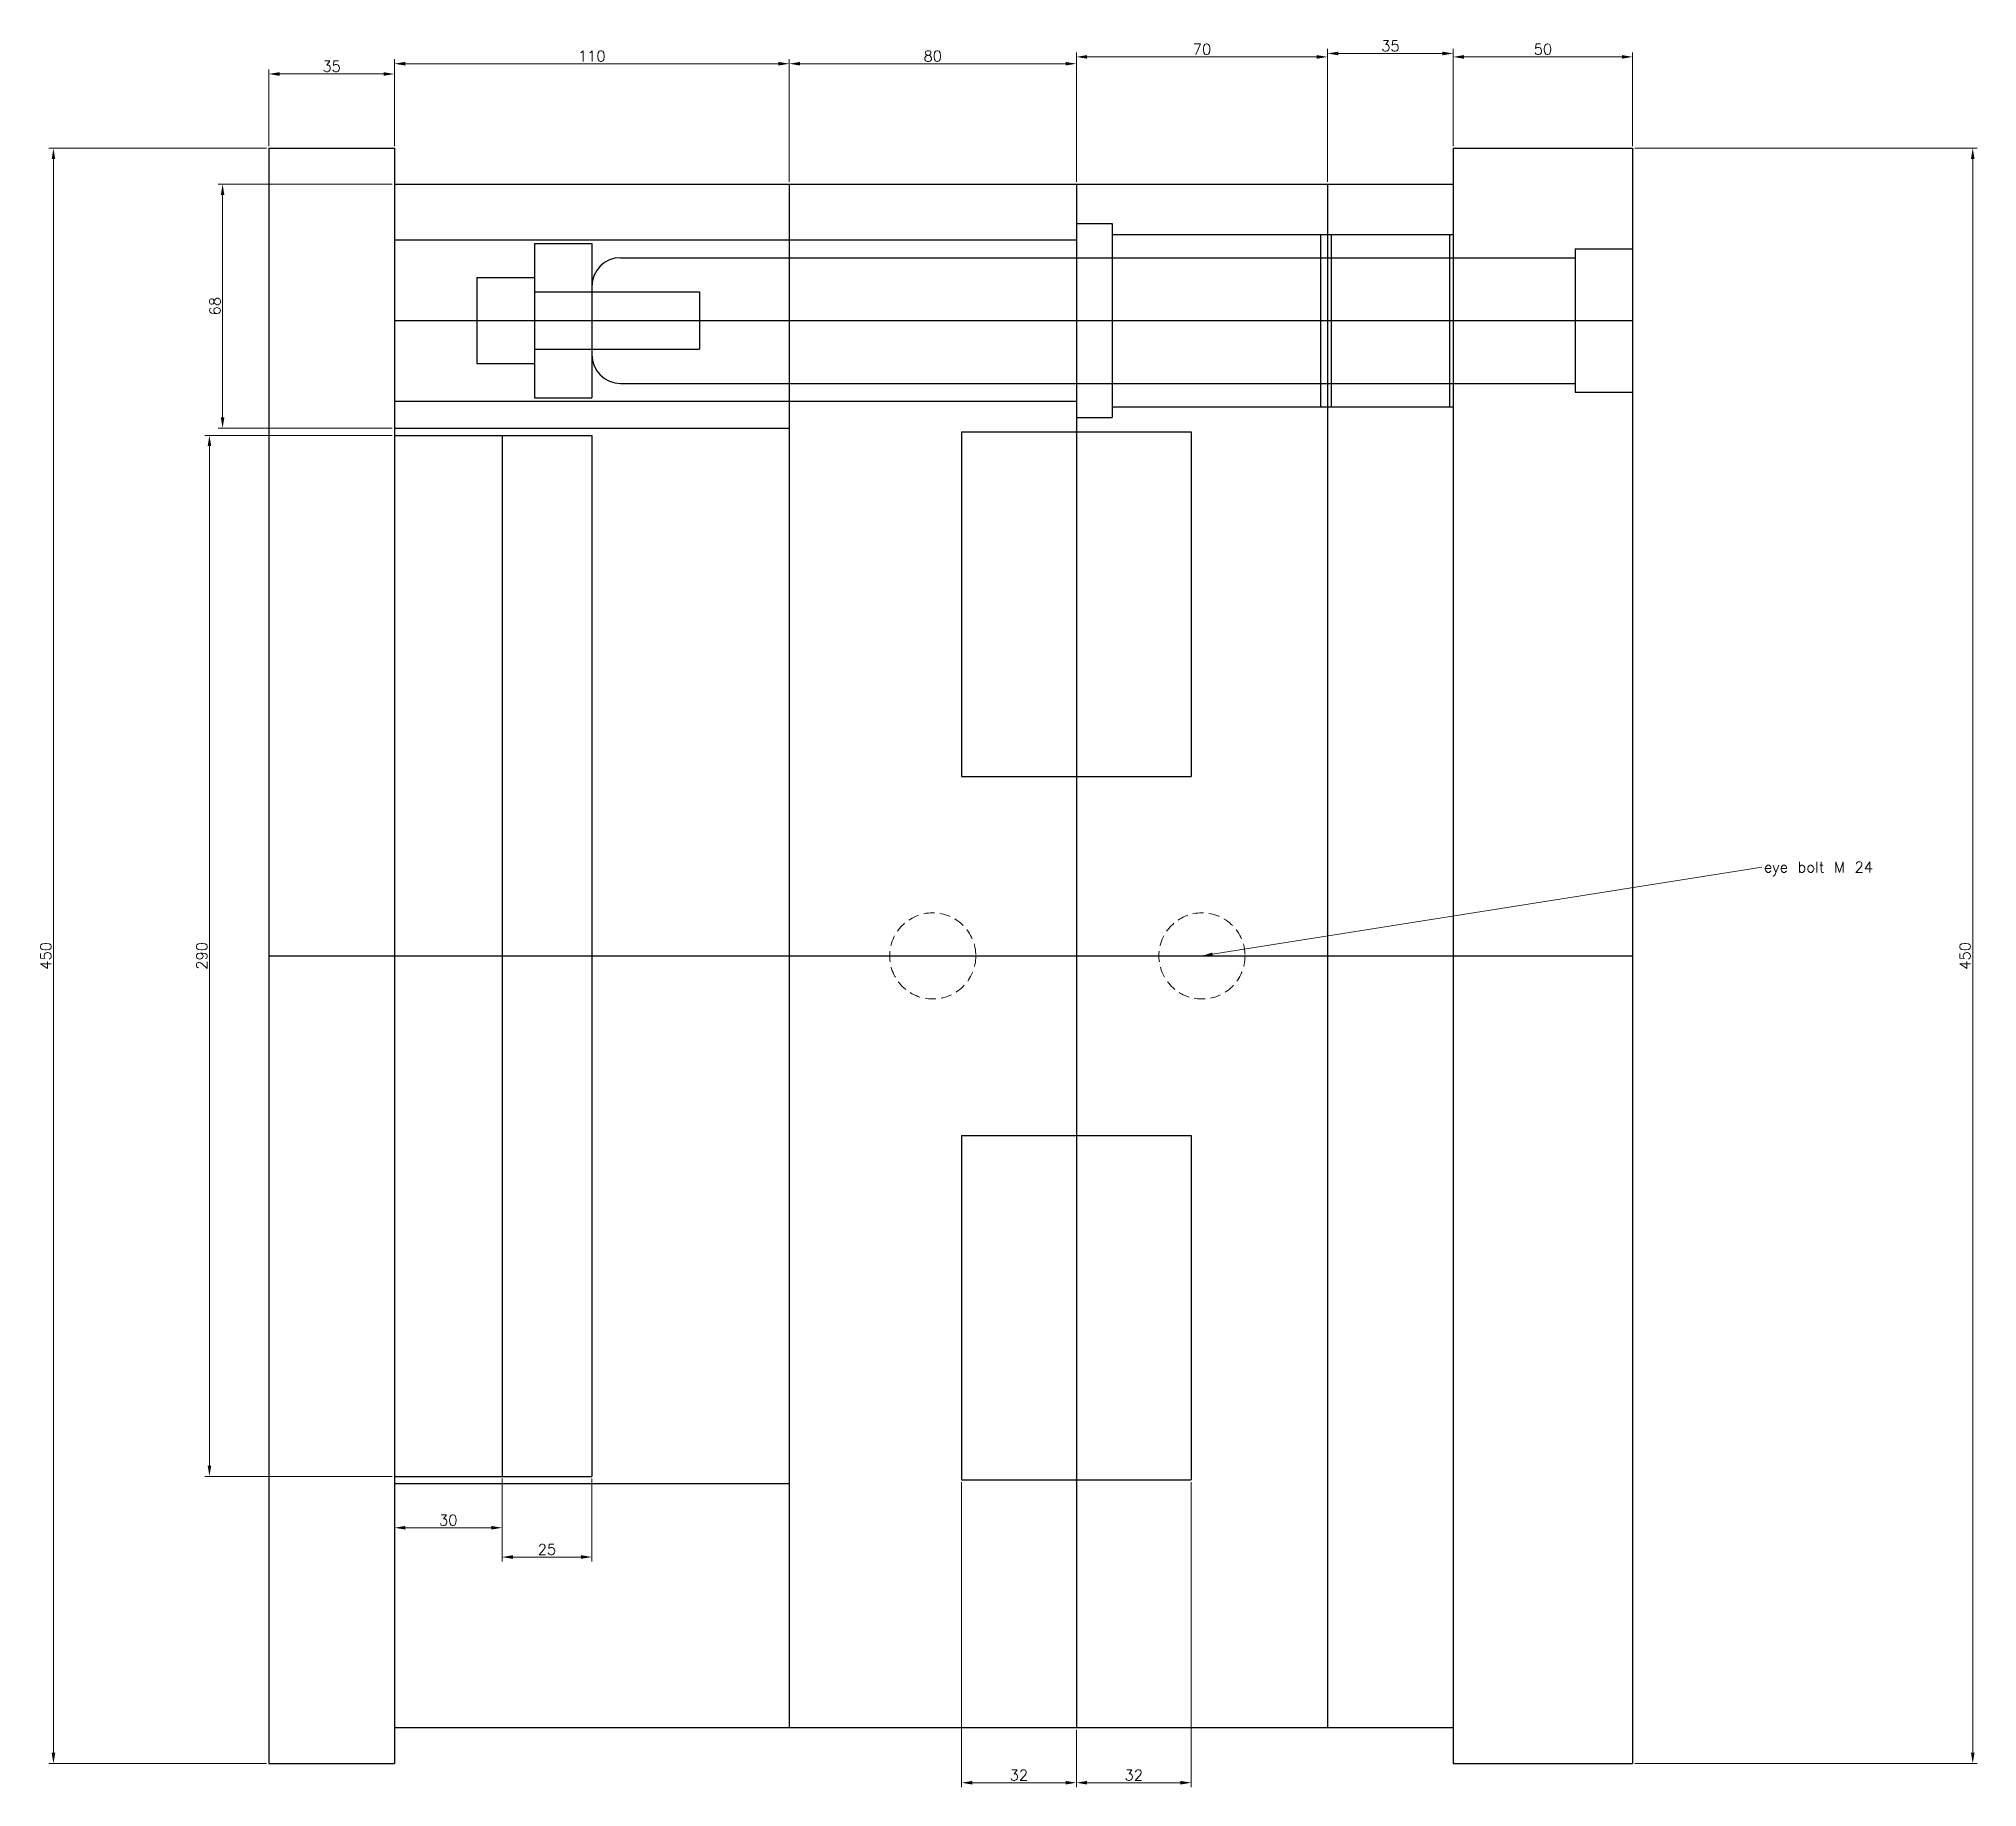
# Model space of a CAD drawing. Header units: millimetres. Extents: x 13307 to 15757, y 5157 to 5731.
# Drawn here: x 15217 to 15757, y 5205 to 5692 of the extents above; entities that cross this region are included whole.
import ezdxf

# ---------------------------------------------------------------- set-up
doc = ezdxf.new("R2010")
doc.units = ezdxf.units.MM
doc.linetypes.add('HIDDEN', pattern=[0.375, 0.25, -0.125])
doc.styles.get("Standard").update_dxf_attribs({"font": 'txt.shx', "height": 3})
doc.dimstyles.new('ISO-25', dxfattribs={"dimtxt": 3, "dimasz": 3, "dimexe": 1.25, "dimexo": 0.625, "dimtad": 1, "dimtxsty": 'Standard', "dimcen": 2.5, "dimclrd": 1, "dimclre": 1, "dimaunit": 1, "dimazin": 0, "dimtfac": 1, "dimtmove": 0, "dimatfit": 3, "dimfxl": 1, "dimlwd": 15, "dimlwe": 15, "dimarcsym": 0})

msp = doc.modelspace()

# ---------------------------------------------------------------- texts
at = {"insert": (15698.052, 5462.677), "char_height": 3, "attachment_point": 1}
msp.add_mtext('eye bolt M 24', dxfattribs=at)

# ---------------------------------------------------------------- blocks, each defined once
blk = doc.blocks.new('*D234')
at = {"color": 1, "lineweight": 15}
for p, q in [((15281.47, 5662.06), (15281.47, 5683.37)), ((15284.47, 5682.12), (15313.47, 5682.12)), ((15316.47, 5662.06), (15316.47, 5683.37))]:
    blk.add_line(p, q, dxfattribs=at)
at = {"color": 1}
for points in [[(15284.47, 5682.62), (15284.47, 5681.62), (15281.47, 5682.12)], [(15313.47, 5682.62), (15313.47, 5681.62), (15316.47, 5682.12)]]:
    blk.add_solid(points, dxfattribs=at)
at = {"layer": 'Defpoints', "color": 0}
for p in [(15316.47, 5682.12), (15281.47, 5661.44), (15316.47, 5661.44)]:
    blk.add_point(p, dxfattribs=at)
at = {"color": 0, "insert": (15298.97, 5684.24), "char_height": 3, "attachment_point": 5}
blk.add_mtext('35', dxfattribs=at)
blk = doc.blocks.new('*D235')
at = {"color": 1, "lineweight": 15}
for p, q in [((15316.47, 5662.06), (15316.47, 5686.23)), ((15319.47, 5684.98), (15423.47, 5684.98)), ((15426.47, 5652.06), (15426.47, 5686.23))]:
    blk.add_line(p, q, dxfattribs=at)
at = {"color": 1}
for points in [[(15319.47, 5685.48), (15319.47, 5684.48), (15316.47, 5684.98)], [(15423.47, 5685.48), (15423.47, 5684.48), (15426.47, 5684.98)]]:
    blk.add_solid(points, dxfattribs=at)
at = {"layer": 'Defpoints', "color": 0}
for p in [(15426.47, 5684.98), (15316.47, 5661.44), (15426.47, 5651.44)]:
    blk.add_point(p, dxfattribs=at)
at = {"color": 0, "insert": (15371.47, 5687.1), "char_height": 3, "attachment_point": 5}
blk.add_mtext('110', dxfattribs=at)
blk = doc.blocks.new('*D236')
at = {"color": 1, "lineweight": 15}
for p, q in [((15426.47, 5652.06), (15426.47, 5686.23)), ((15429.47, 5684.98), (15503.47, 5684.98)), ((15506.47, 5652.06), (15506.47, 5686.23))]:
    blk.add_line(p, q, dxfattribs=at)
at = {"color": 1}
for points in [[(15429.47, 5685.48), (15429.47, 5684.48), (15426.47, 5684.98)], [(15503.47, 5685.48), (15503.47, 5684.48), (15506.47, 5684.98)]]:
    blk.add_solid(points, dxfattribs=at)
at = {"layer": 'Defpoints', "color": 0}
for p in [(15506.47, 5684.98), (15426.47, 5651.44), (15506.47, 5651.44)]:
    blk.add_point(p, dxfattribs=at)
at = {"color": 0, "insert": (15466.47, 5687.1), "char_height": 3, "attachment_point": 5}
blk.add_mtext('80', dxfattribs=at)
blk = doc.blocks.new('*D237')
at = {"color": 1, "lineweight": 15}
for p, q in [((15506.47, 5652.06), (15506.47, 5688.13)), ((15576.47, 5652.06), (15576.47, 5688.13)), ((15509.47, 5686.88), (15573.47, 5686.88))]:
    blk.add_line(p, q, dxfattribs=at)
at = {"color": 1}
for points in [[(15509.47, 5687.38), (15509.47, 5686.38), (15506.47, 5686.88)], [(15573.47, 5687.38), (15573.47, 5686.38), (15576.47, 5686.88)]]:
    blk.add_solid(points, dxfattribs=at)
at = {"layer": 'Defpoints', "color": 0}
for p in [(15576.47, 5686.88), (15506.47, 5651.44), (15576.47, 5651.44)]:
    blk.add_point(p, dxfattribs=at)
at = {"color": 0, "insert": (15541.47, 5689.01), "char_height": 3, "attachment_point": 5}
blk.add_mtext('70', dxfattribs=at)
blk = doc.blocks.new('*D238')
at = {"color": 1, "lineweight": 15}
for p, q in [((15576.47, 5652.69), (15576.47, 5689.09)), ((15579.47, 5687.84), (15608.47, 5687.84)), ((15611.47, 5662.06), (15611.47, 5689.09))]:
    blk.add_line(p, q, dxfattribs=at)
at = {"color": 1}
for points in [[(15579.47, 5688.34), (15579.47, 5687.34), (15576.47, 5687.84)], [(15608.47, 5688.34), (15608.47, 5687.34), (15611.47, 5687.84)]]:
    blk.add_solid(points, dxfattribs=at)
at = {"layer": 'Defpoints', "color": 0}
for p in [(15611.47, 5687.84), (15611.47, 5661.44), (15576.47, 5652.06)]:
    blk.add_point(p, dxfattribs=at)
at = {"color": 0, "insert": (15593.97, 5689.96), "char_height": 3, "attachment_point": 5}
blk.add_mtext('35', dxfattribs=at)
blk = doc.blocks.new('*D239')
at = {"color": 1, "lineweight": 15}
for p, q in [((15611.47, 5662.69), (15611.47, 5688.13)), ((15661.47, 5662.06), (15661.47, 5688.13)), ((15614.47, 5686.88), (15658.47, 5686.88))]:
    blk.add_line(p, q, dxfattribs=at)
at = {"color": 1}
for points in [[(15614.47, 5687.38), (15614.47, 5686.38), (15611.47, 5686.88)], [(15658.47, 5687.38), (15658.47, 5686.38), (15661.47, 5686.88)]]:
    blk.add_solid(points, dxfattribs=at)
at = {"layer": 'Defpoints', "color": 0}
for p in [(15661.47, 5686.88), (15611.47, 5662.06), (15661.47, 5661.44)]:
    blk.add_point(p, dxfattribs=at)
at = {"color": 0, "insert": (15636.47, 5689.01), "char_height": 3, "attachment_point": 5}
blk.add_mtext('50', dxfattribs=at)
blk = doc.blocks.new('*D240')
at = {"color": 1, "lineweight": 15}
for p, q in [((15315.85, 5651.44), (15267.35, 5651.44)), ((15268.6, 5648.44), (15268.6, 5586.44)), ((15315.85, 5583.44), (15267.35, 5583.44))]:
    blk.add_line(p, q, dxfattribs=at)
at = {"color": 1}
for points in [[(15268.1, 5648.44), (15269.1, 5648.44), (15268.6, 5651.44)], [(15268.1, 5586.44), (15269.1, 5586.44), (15268.6, 5583.44)]]:
    blk.add_solid(points, dxfattribs=at)
at = {"layer": 'Defpoints', "color": 0}
for p in [(15316.47, 5651.44), (15268.6, 5583.44), (15316.47, 5583.44)]:
    blk.add_point(p, dxfattribs=at)
at = {"color": 0, "insert": (15266.47, 5617.44), "char_height": 3, "attachment_point": 5, "rotation": 90}
blk.add_mtext('68', dxfattribs=at)
blk = doc.blocks.new('*D241')
at = {"color": 1, "lineweight": 15}
for p, q in [((15315.85, 5581.44), (15263.68, 5581.44)), ((15264.93, 5578.44), (15264.93, 5294.44)), ((15315.85, 5291.44), (15263.68, 5291.44))]:
    blk.add_line(p, q, dxfattribs=at)
at = {"color": 1}
for points in [[(15264.43, 5578.44), (15265.43, 5578.44), (15264.93, 5581.44)], [(15264.43, 5294.44), (15265.43, 5294.44), (15264.93, 5291.44)]]:
    blk.add_solid(points, dxfattribs=at)
at = {"layer": 'Defpoints', "color": 0}
for p in [(15316.47, 5581.44), (15264.93, 5291.44), (15316.47, 5291.44)]:
    blk.add_point(p, dxfattribs=at)
at = {"color": 0, "insert": (15262.81, 5436.44), "char_height": 3, "attachment_point": 5, "rotation": 90}
blk.add_mtext('290', dxfattribs=at)
blk = doc.blocks.new('*D242')
at = {"color": 1, "lineweight": 15}
for p, q in [((15280.85, 5661.44), (15220.22, 5661.44)), ((15221.47, 5214.44), (15221.47, 5658.44)), ((15280.85, 5211.44), (15220.22, 5211.44))]:
    blk.add_line(p, q, dxfattribs=at)
at = {"color": 1}
for points in [[(15220.97, 5658.44), (15221.97, 5658.44), (15221.47, 5661.44)], [(15220.97, 5214.44), (15221.97, 5214.44), (15221.47, 5211.44)]]:
    blk.add_solid(points, dxfattribs=at)
at = {"layer": 'Defpoints', "color": 0}
for p in [(15221.47, 5661.44), (15281.47, 5661.44), (15281.47, 5211.44)]:
    blk.add_point(p, dxfattribs=at)
at = {"color": 0, "insert": (15219.35, 5436.44), "char_height": 3, "attachment_point": 5, "rotation": 90}
blk.add_mtext('450', dxfattribs=at)
blk = doc.blocks.new('*D243')
at = {"color": 1, "lineweight": 15}
for p, q in [((15316.47, 5290.81), (15316.47, 5275.88)), ((15346.47, 5290.81), (15346.47, 5275.88)), ((15319.47, 5277.13), (15343.47, 5277.13))]:
    blk.add_line(p, q, dxfattribs=at)
at = {"color": 1}
for points in [[(15319.47, 5277.63), (15319.47, 5276.63), (15316.47, 5277.13)], [(15343.47, 5277.63), (15343.47, 5276.63), (15346.47, 5277.13)]]:
    blk.add_solid(points, dxfattribs=at)
at = {"layer": 'Defpoints', "color": 0}
for p in [(15316.47, 5291.44), (15346.47, 5291.44), (15346.47, 5277.13)]:
    blk.add_point(p, dxfattribs=at)
at = {"color": 0, "insert": (15331.47, 5279.25), "char_height": 3, "attachment_point": 5}
blk.add_mtext('30', dxfattribs=at)
blk = doc.blocks.new('*D244')
at = {"color": 1, "lineweight": 15}
for p, q in [((15346.47, 5290.81), (15346.47, 5267.72)), ((15371.47, 5290.81), (15371.47, 5267.72)), ((15349.47, 5268.97), (15368.47, 5268.97))]:
    blk.add_line(p, q, dxfattribs=at)
at = {"color": 1}
for points in [[(15349.47, 5269.47), (15349.47, 5268.47), (15346.47, 5268.97)], [(15368.47, 5269.47), (15368.47, 5268.47), (15371.47, 5268.97)]]:
    blk.add_solid(points, dxfattribs=at)
at = {"layer": 'Defpoints', "color": 0}
for p in [(15346.47, 5291.44), (15371.47, 5291.44), (15371.47, 5268.97)]:
    blk.add_point(p, dxfattribs=at)
at = {"color": 0, "insert": (15358.97, 5271.1), "char_height": 3, "attachment_point": 5}
blk.add_mtext('25', dxfattribs=at)
blk = doc.blocks.new('*D245')
at = {"color": 1, "lineweight": 15}
for p, q in [((15474.47, 5289.81), (15474.47, 5204.85)), ((15506.47, 5220.81), (15506.47, 5204.85)), ((15477.47, 5206.1), (15503.47, 5206.1))]:
    blk.add_line(p, q, dxfattribs=at)
at = {"color": 1}
for points in [[(15477.47, 5206.6), (15477.47, 5205.6), (15474.47, 5206.1)], [(15503.47, 5206.6), (15503.47, 5205.6), (15506.47, 5206.1)]]:
    blk.add_solid(points, dxfattribs=at)
at = {"layer": 'Defpoints', "color": 0}
for p in [(15474.47, 5290.44), (15506.47, 5221.44), (15506.47, 5206.1)]:
    blk.add_point(p, dxfattribs=at)
at = {"color": 0, "insert": (15490.47, 5208.22), "char_height": 3, "attachment_point": 5}
blk.add_mtext('32', dxfattribs=at)
blk = doc.blocks.new('*D246')
at = {"color": 1, "lineweight": 15}
for p, q in [((15538.47, 5289.81), (15538.47, 5204.85)), ((15506.47, 5220.19), (15506.47, 5204.85)), ((15509.47, 5206.1), (15535.47, 5206.1))]:
    blk.add_line(p, q, dxfattribs=at)
at = {"color": 1}
for points in [[(15509.47, 5206.6), (15509.47, 5205.6), (15506.47, 5206.1)], [(15535.47, 5206.6), (15535.47, 5205.6), (15538.47, 5206.1)]]:
    blk.add_solid(points, dxfattribs=at)
at = {"layer": 'Defpoints', "color": 0}
for p in [(15538.47, 5290.44), (15506.47, 5220.81), (15538.47, 5206.1)]:
    blk.add_point(p, dxfattribs=at)
at = {"color": 0, "insert": (15522.47, 5208.22), "char_height": 3, "attachment_point": 5}
blk.add_mtext('32', dxfattribs=at)
blk = doc.blocks.new('*D247')
at = {"color": 1, "lineweight": 15}
for p, q in [((15662.1, 5661.44), (15757.48, 5661.44)), ((15756.23, 5214.44), (15756.23, 5658.44)), ((15662.1, 5211.44), (15757.48, 5211.44))]:
    blk.add_line(p, q, dxfattribs=at)
at = {"color": 1}
for points in [[(15755.73, 5658.44), (15756.73, 5658.44), (15756.23, 5661.44)], [(15755.73, 5214.44), (15756.73, 5214.44), (15756.23, 5211.44)]]:
    blk.add_solid(points, dxfattribs=at)
at = {"layer": 'Defpoints', "color": 0}
for p in [(15661.47, 5661.44), (15756.23, 5661.44), (15661.47, 5211.44)]:
    blk.add_point(p, dxfattribs=at)
at = {"color": 0, "insert": (15754.1, 5436.44), "char_height": 3, "attachment_point": 5, "rotation": 90}
blk.add_mtext('450', dxfattribs=at)

# ---------------------------------------------------------------- dimensions: what is measured, and where the dimension line sits
for base, p1, p2, picture, middle in [((15426.473, 5684.977), (15316.473, 5661.439), (15426.473, 5651.439), '*D235', (15371.473, 5687.102)), ((15506.473, 5684.977), (15426.473, 5651.439), (15506.473, 5651.439), '*D236', (15466.473, 5687.102)), ((15576.473, 5686.884), (15506.473, 5651.439), (15576.473, 5651.439), '*D237', (15541.473, 5689.009)), ((15611.473, 5687.837), (15576.473, 5652.064), (15611.473, 5661.439), '*D238', (15593.973, 5689.962)), ((15661.473, 5686.884), (15611.473, 5662.064), (15661.473, 5661.439), '*D239', (15636.473, 5689.009)), ((15316.473, 5682.117), (15281.473, 5661.439), (15316.473, 5661.439), '*D234', (15298.973, 5684.242)), ((15346.473, 5277.128), (15316.473, 5291.439), (15346.473, 5291.439), '*D243', (15331.473, 5279.253)), ((15371.473, 5268.971), (15346.473, 5291.439), (15371.473, 5291.439), '*D244', (15358.973, 5271.096)), ((15506.473, 5206.096), (15474.473, 5290.439), (15506.473, 5221.439), '*D245', (15490.473, 5208.221)), ((15538.473, 5206.096), (15506.473, 5220.814), (15538.473, 5290.439), '*D246', (15522.473, 5208.221))]:
    dim = msp.add_linear_dim(base=base, p1=p1, p2=p2, dimstyle='ISO-25')
    dim.commit()
    dim.dimension.update_dxf_attribs({"geometry": picture, "text_midpoint": middle})
for base, p1, p2, angle, picture, middle in [((15221.475, 5661.439), (15281.473, 5211.439), (15281.473, 5661.439), 270, '*D242', (15219.35, 5436.439)), ((15756.227, 5661.439), (15661.473, 5211.439), (15661.473, 5661.439), 270, '*D247', (15754.102, 5436.439)), ((15268.596, 5583.439), (15316.473, 5651.439), (15316.473, 5583.439), 90, '*D240', (15266.471, 5617.439)), ((15264.933, 5291.439), (15316.473, 5581.439), (15316.473, 5291.439), 90, '*D241', (15262.808, 5436.439))]:
    dim = msp.add_linear_dim(base=base, p1=p1, p2=p2, angle=angle, dimstyle='ISO-25')
    dim.commit()
    dim.dimension.update_dxf_attribs({"geometry": picture, "text_midpoint": middle})

# ---------------------------------------------------------------- linework, layer by layer
for p, q in [((15281.473, 5661.439), (15281.473, 5211.439)), ((15281.473, 5661.439), (15316.473, 5661.439)), ((15316.473, 5661.439), (15316.473, 5211.439)), ((15611.473, 5661.439), (15611.473, 5211.439)), ((15611.473, 5661.439), (15661.473, 5661.439)), ((15661.473, 5661.439), (15661.473, 5211.439)), ((15316.473, 5651.439), (15611.473, 5651.439)), ((15426.473, 5651.439), (15426.473, 5221.439)), ((15506.473, 5651.439), (15506.473, 5221.439)), ((15576.473, 5651.439), (15576.473, 5221.439)), ((15506.473, 5640.439), (15516.473, 5640.439)), ((15516.473, 5640.439), (15516.473, 5586.439)), ((15316.473, 5635.939), (15506.473, 5635.939)), ((15355.473, 5634.939), (15371.473, 5634.939)), ((15355.473, 5634.939), (15355.473, 5591.939)), ((15371.473, 5634.939), (15371.473, 5591.939)), ((15516.473, 5637.439), (15576.473, 5637.439)), ((15574.473, 5637.439), (15574.473, 5589.439)), ((15576.473, 5637.439), (15611.473, 5637.439)), ((15577.473, 5637.439), (15577.473, 5589.439)), ((15610.473, 5637.439), (15610.473, 5589.439)), ((15645.473, 5633.439), (15661.473, 5633.439)), ((15645.473, 5633.439), (15645.473, 5593.439)), ((15379.473, 5630.939), (15645.473, 5630.939)), ((15339.473, 5625.439), (15339.473, 5601.439)), ((15339.473, 5625.439), (15355.473, 5625.439)), ((15355.473, 5621.439), (15401.473, 5621.439)), ((15401.473, 5621.439), (15401.473, 5605.439)), ((15316.473, 5613.439), (15661.473, 5613.439)), ((15339.473, 5601.439), (15355.473, 5601.439)), ((15355.473, 5605.439), (15401.473, 5605.439)), ((15379.473, 5595.939), (15645.473, 5595.939)), ((15316.473, 5590.939), (15506.473, 5590.939)), ((15355.473, 5591.939), (15371.473, 5591.939)), ((15645.473, 5593.439), (15661.473, 5593.439)), ((15506.473, 5586.439), (15516.473, 5586.439)), ((15516.473, 5589.439), (15576.473, 5589.439)), ((15576.473, 5589.439), (15611.473, 5589.439)), ((15316.473, 5583.439), (15426.473, 5583.439)), ((15316.473, 5581.439), (15371.473, 5581.439)), ((15346.473, 5581.439), (15346.473, 5291.439)), ((15371.473, 5581.439), (15371.473, 5291.439)), ((15474.473, 5582.439), (15538.473, 5582.439)), ((15474.473, 5582.439), (15474.473, 5486.439)), ((15538.473, 5582.439), (15538.473, 5486.439)), ((15474.473, 5486.439), (15538.473, 5486.439)), ((15281.473, 5436.439), (15661.473, 5436.439)), ((15474.473, 5386.439), (15538.473, 5386.439)), ((15474.473, 5386.439), (15474.473, 5290.439)), ((15538.473, 5386.439), (15538.473, 5290.439)), ((15316.473, 5291.439), (15371.473, 5291.439)), ((15316.473, 5289.439), (15426.473, 5289.439)), ((15474.473, 5290.439), (15538.473, 5290.439)), ((15316.473, 5221.439), (15611.473, 5221.439)), ((15281.473, 5211.439), (15316.473, 5211.439)), ((15611.473, 5211.439), (15661.473, 5211.439))]:
    msp.add_line(p, q)
at = {"linetype": 'HIDDEN', "lineweight": 15, "ltscale": 12}
for centre in [(15466.473, 5436.439), (15541.473, 5436.439)]:
    msp.add_circle(centre, 12, dxfattribs=at)
for centre, start, end in [((15379.473, 5622.939), 90, 180), ((15379.473, 5603.939), 180, 270)]:
    msp.add_arc(centre, 8, start, end)

msp.set_redraw_order([(e.dxf.handle, doc.entitydb.next_handle()) for e in msp.query("TEXT MTEXT ATTDEF DIMENSION ARC_DIMENSION")])  # texts and dimensions are drawn at this point

# ---------------------------------------------------------------- leaders
at = {"annotation_type": 0, "has_hookline": 1, "hookline_direction": 1, "text_width": 36.5}
msp.add_leader([(15541.473, 5436.439), (15697.427, 5461.177)], dimstyle='ISO-25', override={"dimgap": 0.625, "dimtad": 0}, dxfattribs=at)

doc.saveas('drawing.dxf')
